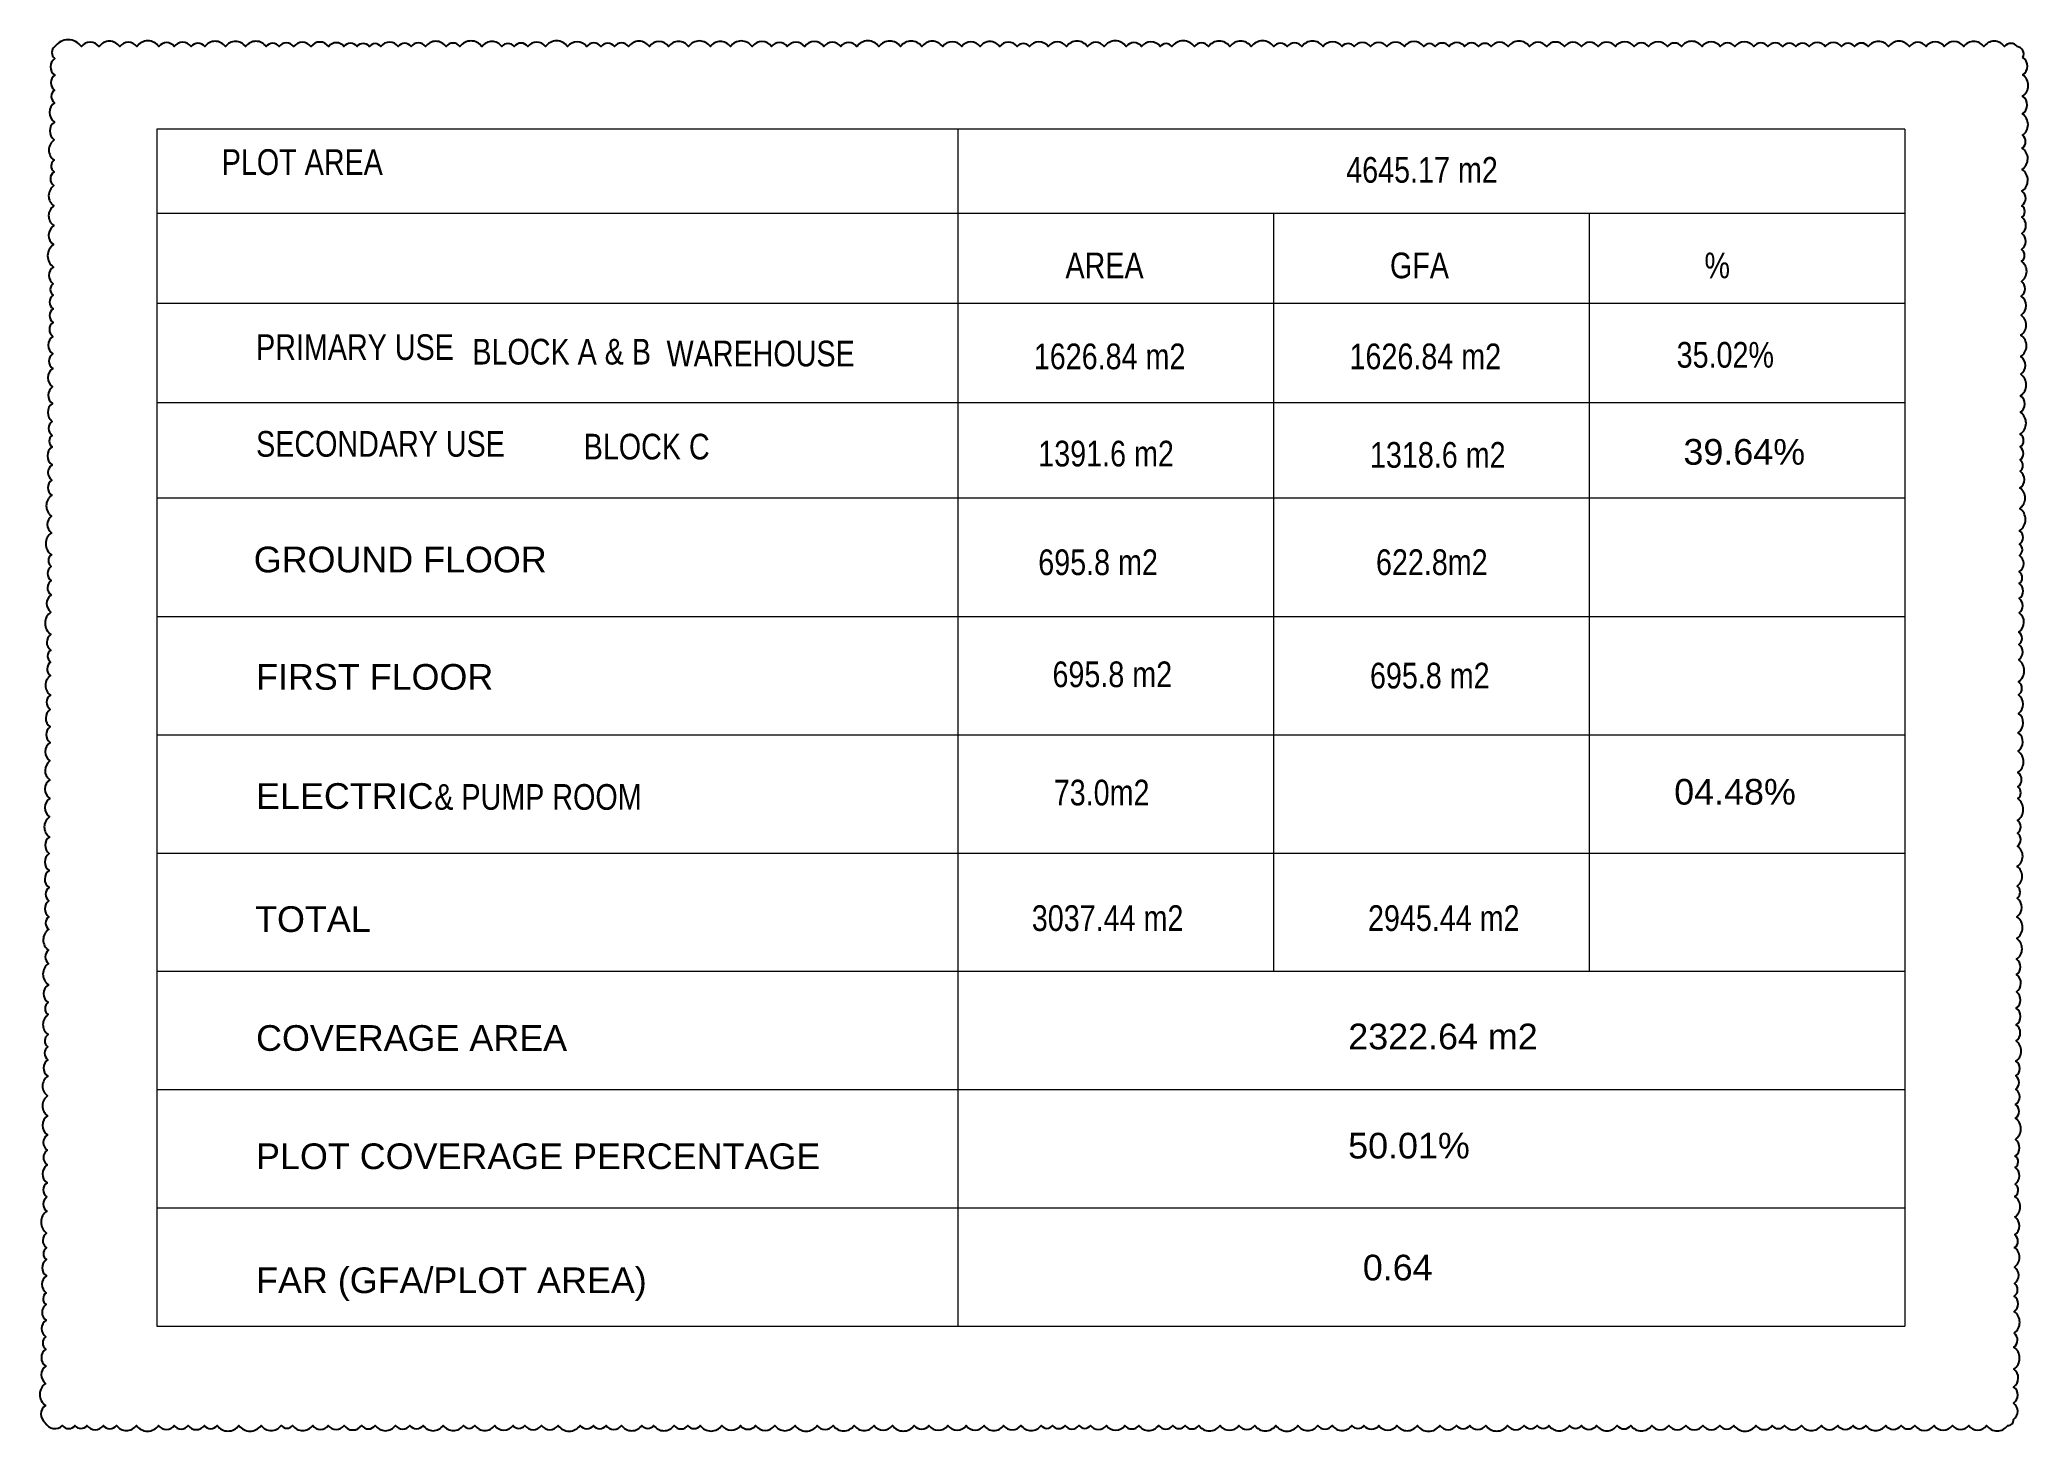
# Model space of a CAD drawing. Header units: millimetres. Extents: x -9083 to 924194, y -232449 to 321637.
# Drawn here: x 485922 to 515343, y 200665 to 221256 of the extents above; entities that cross this region are included whole.
import ezdxf

# ---------------------------------------------------------------- set-up
doc = ezdxf.new("R2010")
doc.units = ezdxf.units.MM
doc.header["$LTSCALE"] = 400
doc.header["$MEASUREMENT"] = 0
doc.layers.get('0').update_dxf_attribs({"lineweight": 0, "true_color": 0xff1414})
doc.layers.add('BORDER TEXT', color=7, linetype='Continuous', lineweight=5)
doc.layers.add('dim', color=7, linetype='Continuous')
doc.styles.add('arial', font='arial.ttf', dxfattribs={"width": 0.8, "height": 2.2})

msp = doc.modelspace()

# ---------------------------------------------------------------- texts
at = {"layer": 'BORDER TEXT', "style": 'arial'}
for s, p in [('39.64%%%', (510241.9292, 214967.61689)), ('GROUND FLOOR ', (489087.91505, 213374.69403, 0)), ('FIRST FLOOR ', (489122.51652, 211638.0141)), ('ELECTRIC', (489122.51652, 209875.06793)), ('04.48%%%', (510104.79069, 209937.39287)), (' TOTAL  ', (488960.46647, 208053.24861, 0)), ('COVERAGE AREA', (489122.51652, 206294.18137)), ('2322.64 m2', (505282.48644, 206316.64767, 0)), ('50.01%%%', (505280.76592, 204700.9549)), ('PLOT COVERAGE PERCENTAGE', (489122.51652, 204544.18137)), ('FAR (GFA/PLOT AREA) ', (489122.51652, 202709.03187)), ('0.64', (505497.41143, 202897.19916, 0))]:
    msp.add_text(s, height=380, dxfattribs=at).set_placement(p)
at = {"layer": 'BORDER TEXT', "char_height": 380, "attachment_point": 1, "style": 'arial'}
for s, insert in [(' PLOT AREA', (488496.23577, 219636.28744)), ('4645.17 m2', (505252.27454, 219520.62227)), (' AREA', (500979.96679, 218106.102)), ('GFA', (505899.64262, 218106.102)), ('%', (510552.94759, 218106.102)), ('PRIMARY USE ', (489122.51652, 216897.44891)), ('BLOCK A & B', (492322.1168, 216830.07617)), ('WAREHOUSE ', (495196.0304, 216802.6242)), ('1626.84 m2', (500629.56627, 216760.46864)), ('1626.84 m2', (505301.07041, 216760.46864)), ('35.02%', (510141.31397, 216783.56244)), ('SECONDARY USE', (489122.51652, 215465.98897)), ('BLOCK C', (493969.59828, 215425.30428)), ('1391.6 m2', (500695.51616, 215322.06774)), ('1318.6 m2', (505603.64926, 215302.82893)), ('695.8 m2', (500695.51616, 213714.26722)), (' 622.8m2', (505574.39166, 213714.9379)), ('695.8 m2', (500905.96603, 212055.94706)), ('695.8 m2', (505603.64926, 212036.70825)), (' & PUMP ROOM', (491641.60685, 210241.41354)), ('73.0m2', (500925.10182, 210305.94706)), ('3037.44 m2', (500600.07801, 208448.15949)), ('2945.44 m2', (505574.39166, 208448.15949))]:
    msp.add_mtext_dynamic_manual_height_columns(s, width=17413.5653186, gutter_width=1717.2, heights=[0], dxfattribs=dict(at, insert=insert))

# ---------------------------------------------------------------- linework, layer by layer
at = {"lineweight": 5}
for p, q in [((513518.22894, 219933.54855), (487653.18248, 219933.54855)), ((487653.18248, 219933.54855), (487653.18248, 202220.63122)), ((513518.22894, 218683.54855), (487653.18248, 218683.54855)), ((513518.22894, 217354.62359), (487653.18248, 217354.62359)), ((513518.22894, 215882.08346), (487653.18248, 215882.08346)), ((513518.22894, 214470.63122), (487653.18248, 214470.63122)), ((487653.18248, 212720.63122), (513518.22894, 212720.63122)), ((487653.18248, 210970.63122), (513518.22894, 210970.63122)), ((487653.18248, 209220.63122), (513518.22894, 209220.63122)), ((487653.18248, 207470.63122), (513518.22894, 207470.63122)), ((487653.18248, 205720.63122), (513518.22894, 205720.63122)), ((487653.18248, 203970.63122), (513518.22894, 203970.63122)), ((487653.18248, 202220.63122), (513518.22894, 202220.63122))]:
    msp.add_line(p, q, dxfattribs=at)
for p, q in [((513518.22894, 219933.54855), (513518.22894, 202220.63122)), ((508846.7248, 218683.54855), (508846.7248, 217354.62359)), ((508846.7248, 217354.62359), (508846.7248, 215882.08346)), ((508846.7248, 215882.08346), (508846.7248, 207470.63122))]:
    msp.add_line(p, q)
for points in [[(499503.71651, 219933.54855), (499503.71651, 217354.62359)], [(504175.22065, 218683.54855), (504175.22065, 217354.62359)], [(499503.71651, 217354.62359), (499503.71651, 215882.08346)], [(504175.22065, 217354.62359), (504175.22065, 215882.08346)], [(499503.71651, 215882.08346), (499503.71651, 202220.63122)], [(504175.22065, 215882.08346), (504175.22065, 207470.63122)]]:
    msp.add_lwpolyline(points)
at = {"layer": 'dim', "color": 220}
msp.add_lwpolyline([(486145.97493, 221154.08003, 0.52056705), (486144.76346, 220980.39324, 0.52056705), (486143.03807, 220733.02639, 0.52056705), (486141.49287, 220511.49284, 0.52056705), (486140.18642, 220324.19004, 0.52056705), (486138.18534, 220037.2976, 0.52056705), (486136.35547, 219774.95161, 0.52056705), (486134.2493, 219472.99357, 0.52056705), (486133.0688, 219303.74712, 0.52056705), (486131.6257, 219096.85191, 0.52056705), (486129.54451, 218798.47462, 0.52056705), (486127.50962, 218506.73494, 0.52056705), (486125.5454, 218225.12715, 0.52056705), (486123.22921, 217893.05824, 0.52056705), (486121.50392, 217645.70666, 0.52056705), (486120.312, 217474.82242, 0.52056705), (486118.9125, 217274.17827, 0.52056705), (486117.50757, 217072.75592, 0.52056705), (486116.07405, 216867.23402, 0.52056705), (486114.25532, 216606.48513, 0.52056705), (486112.75351, 216391.17211, 0.52056705), (486110.85357, 216118.78069, 0.52056705), (486109.14914, 215874.41985, 0.52056705), (486107.29635, 215608.78812, 0.52056705), (486105.85517, 215402.16757, 0.52056705), (486104.66747, 215231.88861, 0.52056705), (486102.80961, 214965.52953, 0.52056705), (486101.23212, 214739.36745, 0.52056705), (486099.66318, 214514.43116, 0.52056705), (486097.49795, 214204.00443, 0.52056705), (486095.80512, 213961.3068, 0.52056705), (486093.52292, 213634.11056, 0.52056705), (486092.33327, 213463.55185, 0.52056705), (486090.86285, 213252.7402, 0.52056705), (486089.37764, 213039.80757, 0.52056705), (486087.61379, 212786.92717, 0.52056705), (486085.29402, 212454.34455, 0.52056705), (486083.69343, 212224.87129, 0.52056705), (486082.45926, 212047.92927, 0.52056705), (486081.07597, 211849.60956, 0.52056705), (486079.04307, 211558.15471, 0.52056705), (486077.5708, 211347.07858, 0.52056705), (486075.7619, 211087.73859, 0.52056705), (486074.15401, 210857.21755, 0.52056705), (486072.24524, 210583.55965, 0.52056705), (486070.31273, 210306.49901, 0.52056705), (486068.38384, 210029.95718, 0.52056705), (486066.46808, 209755.29727, 0.52056705), (486064.39615, 209458.2475, 0.52056705), (486062.69623, 209214.53261, 0.52056705), (486060.92873, 208961.12833, 0.52056705), (486059.17311, 208709.42796, 0.52056705), (486057.80966, 208513.95149, 0.52056705), (486056.16437, 208278.0695, 0.52056705), (486054.86535, 208091.82974, 0.52056705), (486052.70217, 207781.69802, 0.52056705), (486051.3457, 207587.22355, 0.52056705), (486049.15546, 207273.21098, 0.52056705), (486047.30111, 207007.35545, 0.52056705), (486046.06122, 206829.59454, 0.52056705), (486044.01551, 206536.30354, 0.52056705), (486042.74411, 206354.02601, 0.52056705), (486041.41401, 206163.33065, 0.52056705), (486039.71856, 205920.25664, 0.52056705), (486037.68356, 205628.5017, 0.52056705), (486035.62288, 205333.06428, 0.52056705), (486033.64389, 205049.3406, 0.52056705), (486032.07187, 204823.9618, 0.52056705), (486030.55679, 204606.74651, 0.52056705), (486028.70478, 204341.22668, 0.52056705), (486027.24061, 204131.31022, 0.52056705), (486025.77629, 203921.37341, 0.52056705), (486023.5203, 203597.93594, 0.52056705), (486021.99036, 203378.58949, 0.52056705), (486020.77321, 203204.0889, 0.52056705), (486019.09472, 202963.44613, 0.52056705), (486017.35134, 202713.50053, 0.52056705), (486016.13338, 202538.88295, 0.52056705), (486014.5136, 202306.65801, 0.52056705), (486012.79477, 202060.23212, 0.52056705), (486011.53626, 201879.80091, 0.52056705), (486009.77695, 201627.57156, 0.52056705), (486008.00175, 201373.06356, 0.52056705), (486005.7188, 201045.76051, 0.52056705), (486003.93779, 200790.41835, 0.52056705), (486257.32098, 200751.45769, 0.52056705), (486441.99357, 200751.45769, 0.52056705), (486618.20235, 200751.45769, 0.52056705), (486862.18258, 200751.45769, 0.52056705), (487055.89882, 200751.45769, 0.52056705), (487350.67201, 200751.45769, 0.52056705), (487679.89552, 200751.45769, 0.52056705), (487911.05288, 200751.45769, 0.52056705), (488116.09149, 200751.45769, 0.52056705), (488357.0809, 200751.45769, 0.52056705), (488544.12376, 200751.45769, 0.52056705), (488867.93532, 200751.45769, 0.52056705), (489196.74682, 200751.45769, 0.52056705), (489494.42945, 200751.45769, 0.52056705), (489661.34535, 200751.45769, 0.52056705), (489960.60477, 200751.45769, 0.52056705), (490189.82421, 200751.45769, 0.52056705), (490423.53495, 200751.45769, 0.52056705), (490684.70219, 200751.45769, 0.52056705), (490885.15284, 200751.45769, 0.52056705), (491186.08569, 200751.45769, 0.52056705), (491397.3043, 200751.45769, 0.52056705), (491592.32774, 200751.45769, 0.52056705), (491892.36538, 200751.45769, 0.52056705), (492190.09888, 200751.45769, 0.52056705), (492360.52949, 200751.45769, 0.52056705), (492653.62926, 200751.45769, 0.52056705), (492925.36098, 200751.45769, 0.52056705), (493097.84142, 200751.45769, 0.52056705), (493345.14308, 200751.45769, 0.52056705), (493592.34809, 200751.45769, 0.52056705), (493916.67338, 200751.45769, 0.52056705), (494112.71411, 200751.45769, 0.52056705), (494300.31647, 200751.45769, 0.52056705), (494528.63053, 200751.45769, 0.52056705), (494832.04046, 200751.45769, 0.52056705), (495004.90239, 200751.45769, 0.52056705), (495309.20753, 200751.45769, 0.52056705), (495511.10273, 200751.45769, 0.52056705), (495693.88317, 200751.45769, 0.52056705), (496014.85142, 200751.45769, 0.52056705), (496289.9707, 200751.45769, 0.52056705), (496512.74564, 200751.45769, 0.52056705), (496796.75598, 200751.45769, 0.52056705), (497097.45994, 200751.45769, 0.52056705), (497424.55732, 200751.45769, 0.52056705), (497660.11953, 200751.45769, 0.52056705), (497972.90373, 200751.45769, 0.52056705), (498266.19678, 200751.45769, 0.52056705), (498537.97936, 200751.45769, 0.52056705), (498861.22124, 200751.45769, 0.52056705), (499078.35027, 200751.45769, 0.52056705), (499358.59157, 200751.45769, 0.52056705), (499629.80956, 200751.45769, 0.52056705), (499893.27585, 200751.45769, 0.52056705), (500182.78969, 200751.45769, 0.52056705), (500440.71687, 200751.45769, 0.52056705), (500738.94375, 200751.45769, 0.52056705), (500907.39066, 200751.45769, 0.52056705), (501091.97678, 200751.45769, 0.52056705), (501297.16798, 200751.45769, 0.52056705), (501468.42768, 200751.45769, 0.52056705), (501703.01329, 200751.45769, 0.52056705), (501977.53746, 200751.45769, 0.52056705), (502182.37261, 200751.45769, 0.52056705), (502476.40827, 200751.45769, 0.52056705), (502687.53532, 200751.45769, 0.52056705), (502867.95566, 200751.45769, 0.52056705), (503071.43782, 200751.45769, 0.52056705), (503384.82222, 200751.45769, 0.52056705), (503665.51113, 200751.45769, 0.52056705), (503900.62573, 200751.45769, 0.52056705), (504211.49235, 200751.45769, 0.52056705), (504537.1808, 200751.45769, 0.52056705), (504831.34362, 200751.45769, 0.52056705), (505047.04336, 200751.45769, 0.52056705), (505336.50125, 200751.45769, 0.52056705), (505515.15152, 200751.45769, 0.52056705), (505734.75254, 200751.45769, 0.52056705), (506002.68979, 200751.45769, 0.52056705), (506305.04684, 200751.45769, 0.52056705), (506637.04753, 200751.45769, 0.52056705), (506884.6442, 200751.45769, 0.52056705), (507078.79787, 200751.45769, 0.52056705), (507315.70289, 200751.45769, 0.52056705), (507639.65178, 200751.45769, 0.52056705), (507885.62588, 200751.45769, 0.52056705), (508078.99115, 200751.45769, 0.52056705), (508250.93244, 200751.45769, 0.52056705), (508557.98933, 200751.45769, 0.52056705), (508731.13101, 200751.45769, 0.52056705), (508956.49494, 200751.45769, 0.52056705), (509262.78888, 200751.45769, 0.52056705), (509463.05642, 200751.45769, 0.52056705), (509772.55989, 200751.45769, 0.52056705), (510026.64682, 200751.45769, 0.52056705), (510276.18142, 200751.45769, 0.52056705), (510530.18697, 200751.45769, 0.52056705), (510779.71139, 200751.45769, 0.52056705), (510988.43256, 200751.45769, 0.52056705), (511314.58896, 200751.45769, 0.52056705), (511556.54988, 200751.45769, 0.52056705), (511737.26015, 200751.45769, 0.52056705), (511988.41222, 200751.45769, 0.52056705), (512282.48858, 200751.45769, 0.52056705), (512525.47695, 200751.45769, 0.52056705), (512750.77476, 200751.45769, 0.52056705), (512939.0231, 200751.45769, 0.52056705), (513234.29985, 200751.45769, 0.52056705), (513461.04729, 200751.45769, 0.52056705), (513665.25681, 200751.45769, 0.52056705), (513949.47569, 200751.45769, 0.52056705), (514222.35185, 200751.45769, 0.52056705), (514462.26803, 200751.45769, 0.52056705), (514728.15546, 200751.45769, 0.52056705), (515039.73418, 200751.45769, 0.52056705), (515124.12818, 200840.10946, 0.52056705), (515125.80135, 201079.98928, 0.52056705), (515127.47133, 201319.41133, 0.52056705), (515129.30297, 201582.01163, 0.52056705), (515131.59355, 201910.40824, 0.52056705), (515133.03093, 202116.48455, 0.52056705), (515135.27255, 202437.86207, 0.52056705), (515136.85206, 202664.31407, 0.52056705), (515138.15584, 202851.2354, 0.52056705), (515139.84764, 203093.78552, 0.52056705), (515141.86263, 203382.67179, 0.52056705), (515143.16847, 203569.88812, 0.52056705), (515145.023, 203835.76908, 0.52056705), (515147.12898, 204137.7017, 0.52056705), (515148.39786, 204319.61811, 0.52056705), (515150.12797, 204567.66143, 0.52056705), (515151.3135, 204737.63014, 0.52056705), (515153.0181, 204982.01641, 0.52056705), (515155.20793, 205295.96794, 0.52056705), (515156.62573, 205499.23662, 0.52056705), (515158.2194, 205727.71805, 0.52056705), (515159.57976, 205922.75202, 0.52056705), (515161.11769, 206143.24289, 0.52056705), (515163.18977, 206440.313, 0.52056705), (515164.86535, 206680.53869, 0.52056705), (515166.5868, 206927.34096, 0.52056705), (515168.24745, 207165.42532, 0.52056705), (515170.04124, 207422.59855, 0.52056705), (515171.62142, 207649.14719, 0.52056705), (515173.7521, 207954.61987, 0.52056705), (515176.00709, 208277.91492, 0.52056705), (515177.92867, 208553.40898, 0.52056705), (515179.16232, 208730.2747, 0.52056705), (515181.18894, 209020.82927, 0.52056705), (515183.31115, 209325.08632, 0.52056705), (515184.64306, 209516.04108, 0.52056705), (515185.95287, 209703.82707, 0.52056705), (515188.19996, 210025.98788, 0.52056705), (515189.41529, 210200.22907, 0.52056705), (515190.90075, 210413.19731, 0.52056705), (515193.08703, 210726.64021, 0.52056705), (515194.99874, 211000.72027, 0.52056705), (515196.99752, 211287.28211, 0.52056705), (515198.90973, 211561.43338, 0.52056705), (515200.26882, 211756.28424, 0.52056705), (515202.52371, 212079.56403, 0.52056705), (515204.10666, 212306.50941, 0.52056705), (515205.39128, 212490.68413, 0.52056705), (515207.38563, 212776.61018, 0.52056705), (515208.84597, 212985.97732, 0.52056705), (515210.39873, 213208.59426, 0.52056705), (515211.6069, 213381.80802, 0.52056705), (515213.30778, 213625.66024, 0.52056705), (515214.47639, 213793.20278, 0.52056705), (515215.85457, 213990.79006, 0.52056705), (515218.15848, 214321.09911, 0.52056705), (515220.26224, 214622.71129, 0.52056705), (515221.99646, 214871.34463, 0.52056705), (515223.16, 215038.15983, 0.52056705), (515224.49738, 215229.89787, 0.52056705), (515225.82454, 215420.17107, 0.52056705), (515228.07734, 215743.15077, 0.52056705), (515229.78783, 215988.38137, 0.52056705), (515232.00621, 216306.42737, 0.52056705), (515233.83466, 216568.5699, 0.52056705), (515236.03317, 216883.76757, 0.52056705), (515238.11011, 217181.53451, 0.52056705), (515240.07376, 217463.06092, 0.52056705), (515241.57898, 217678.86222, 0.52056705), (515243.67064, 217978.73997, 0.52056705), (515244.87735, 218151.74519, 0.52056705), (515246.52381, 218387.79504, 0.52056705), (515248.20294, 218628.52936, 0.52056705), (515249.40157, 218800.3749, 0.52056705), (515250.88873, 219013.58728, 0.52056705), (515253.15216, 219338.09287, 0.52056705), (515255.35586, 219654.03314, 0.52056705), (515256.66631, 219841.91069, 0.52056705), (515258.87582, 220158.68511, 0.52056705), (515260.70519, 220420.95989, 0.52056705), (515262.89221, 220734.5096, 0.52056705), (515264.70569, 220994.50572, 0.52056705), (515179.62628, 221154.08003, 0.52056705), (514994.17547, 221154.08003, 0.52056705), (514685.67911, 221154.08003, 0.52056705), (514388.38814, 221154.08003, 0.52056705), (514100.40531, 221154.08003, 0.52056705), (513831.61354, 221154.08003, 0.52056705), (513586.35662, 221154.08003, 0.52056705), (513276.59884, 221154.08003, 0.52056705), (512977.06984, 221154.08003, 0.52056705), (512774.86437, 221154.08003, 0.52056705), (512578.71174, 221154.08003, 0.52056705), (512340.90643, 221154.08003, 0.52056705), (512103.60467, 221154.08003, 0.52056705), (511906.1906, 221154.08003, 0.52056705), (511710.80602, 221154.08003, 0.52056705), (511490.04529, 221154.08003, 0.52056705), (511282.58047, 221154.08003, 0.52056705), (511002.45616, 221154.08003, 0.52056705), (510785.76965, 221154.08003, 0.52056705), (510517.59842, 221154.08003, 0.52056705), (510211.75718, 221154.08003, 0.52056705), (510005.52327, 221154.08003, 0.52056705), (509726.61969, 221154.08003, 0.52056705), (509512.74089, 221154.08003, 0.52056705), (509236.34493, 221154.08003, 0.52056705), (508979.08406, 221154.08003, 0.52056705), (508731.89431, 221154.08003, 0.52056705), (508481.95789, 221154.08003, 0.52056705), (508218.17115, 221154.08003, 0.52056705), (507964.62338, 221154.08003, 0.52056705), (507650.37937, 221154.08003, 0.52056705), (507396.6434, 221154.08003, 0.52056705), (507210.62291, 221154.08003, 0.52056705), (507003.49887, 221154.08003, 0.52056705), (506774.26417, 221154.08003, 0.52056705), (506568.88478, 221154.08003, 0.52056705), (506398.95772, 221154.08003, 0.52056705), (506112.90264, 221154.08003, 0.52056705), (505854.04464, 221154.08003, 0.52056705), (505611.99217, 221154.08003, 0.52056705), (505369.78711, 221154.08003, 0.52056705), (505190.87235, 221154.08003, 0.52056705), (504909.3747, 221154.08003, 0.52056705), (504596.38704, 221154.08003, 0.52056705), (504377.74227, 221154.08003, 0.52056705), (504179.93146, 221154.08003, 0.52056705), (503847.66627, 221154.08003, 0.52056705), (503532.45076, 221154.08003, 0.52056705), (503214.72256, 221154.08003, 0.52056705), (503006.12855, 221154.08003, 0.52056705), (502672.90712, 221154.08003, 0.52056705), (502499.21611, 221154.08003, 0.52056705), (502224.77841, 221154.08003, 0.52056705), (501998.04623, 221154.08003, 0.52056705), (501671.46257, 221154.08003, 0.52056705), (501425.53934, 221154.08003, 0.52056705), (501111.66155, 221154.08003, 0.52056705), (500844.22277, 221154.08003, 0.52056705), (500565.71085, 221154.08003, 0.52056705), (500384.35461, 221154.08003, 0.52056705), (500123.79266, 221154.08003, 0.52056705), (499835.23507, 221154.08003, 0.52056705), (499563.96112, 221154.08003, 0.52056705), (499281.54792, 221154.08003, 0.52056705), (498972.02411, 221154.08003, 0.52056705), (498657.24604, 221154.08003, 0.52056705), (498339.10583, 221154.08003, 0.52056705), (498008.42761, 221154.08003, 0.52056705), (497773.19603, 221154.08003, 0.52056705), (497524.84148, 221154.08003, 0.52056705), (497239.51376, 221154.08003, 0.52056705), (496981.05759, 221154.08003, 0.52056705), (496749.99687, 221154.08003, 0.52056705), (496461.74955, 221154.08003, 0.52056705), (496139.58599, 221154.08003, 0.52056705), (495843.6124, 221154.08003, 0.52056705), (495521.64721, 221154.08003, 0.52056705), (495225.47525, 221154.08003, 0.52056705), (494941.82096, 221154.08003, 0.52056705), (494634.22999, 221154.08003, 0.52056705), (494424.42033, 221154.08003, 0.52056705), (494226.25856, 221154.08003, 0.52056705), (494012.86805, 221154.08003, 0.52056705), (493732.05199, 221154.08003, 0.52056705), (493404.67994, 221154.08003, 0.52056705), (493144.51982, 221154.08003, 0.52056705), (492940.22891, 221154.08003, 0.52056705), (492758.79638, 221154.08003, 0.52056705), (492465.16762, 221154.08003, 0.52056705), (492139.057, 221154.08003, 0.52056705), (491934.02857, 221154.08003, 0.52056705), (491628.91977, 221154.08003, 0.52056705), (491415.69712, 221154.08003, 0.52056705), (491225.10903, 221154.08003, 0.52056705), (490968.64165, 221154.08003, 0.52056705), (490796.39518, 221154.08003, 0.52056705), (490617.08876, 221154.08003, 0.52056705), (490422.76215, 221154.08003, 0.52056705), (490196.97096, 221154.08003, 0.52056705), (489933.91667, 221154.08003, 0.52056705), (489678.00371, 221154.08003, 0.52056705), (489463.35177, 221154.08003, 0.52056705), (489273.89795, 221154.08003, 0.52056705), (488967.61928, 221154.08003, 0.52056705), (488668.44124, 221154.08003, 0.52056705), (488362.48301, 221154.08003, 0.52056705), (488163.27853, 221154.08003, 0.52056705), (487911.37366, 221154.08003, 0.52056705), (487684.56519, 221154.08003, 0.52056705), (487355.77403, 221154.08003, 0.52056705), (487106.78877, 221154.08003, 0.52056705), (486798.83666, 221154.08003, 0.52056705), (486536.98276, 221154.08003, 0.52056705)], format="xyb", close=True, dxfattribs=at)

msp.set_redraw_order([(e.dxf.handle, doc.entitydb.next_handle()) for e in msp.query("TEXT MTEXT ATTDEF DIMENSION ARC_DIMENSION")])  # texts and dimensions are drawn at this point

doc.saveas('drawing.dxf')
